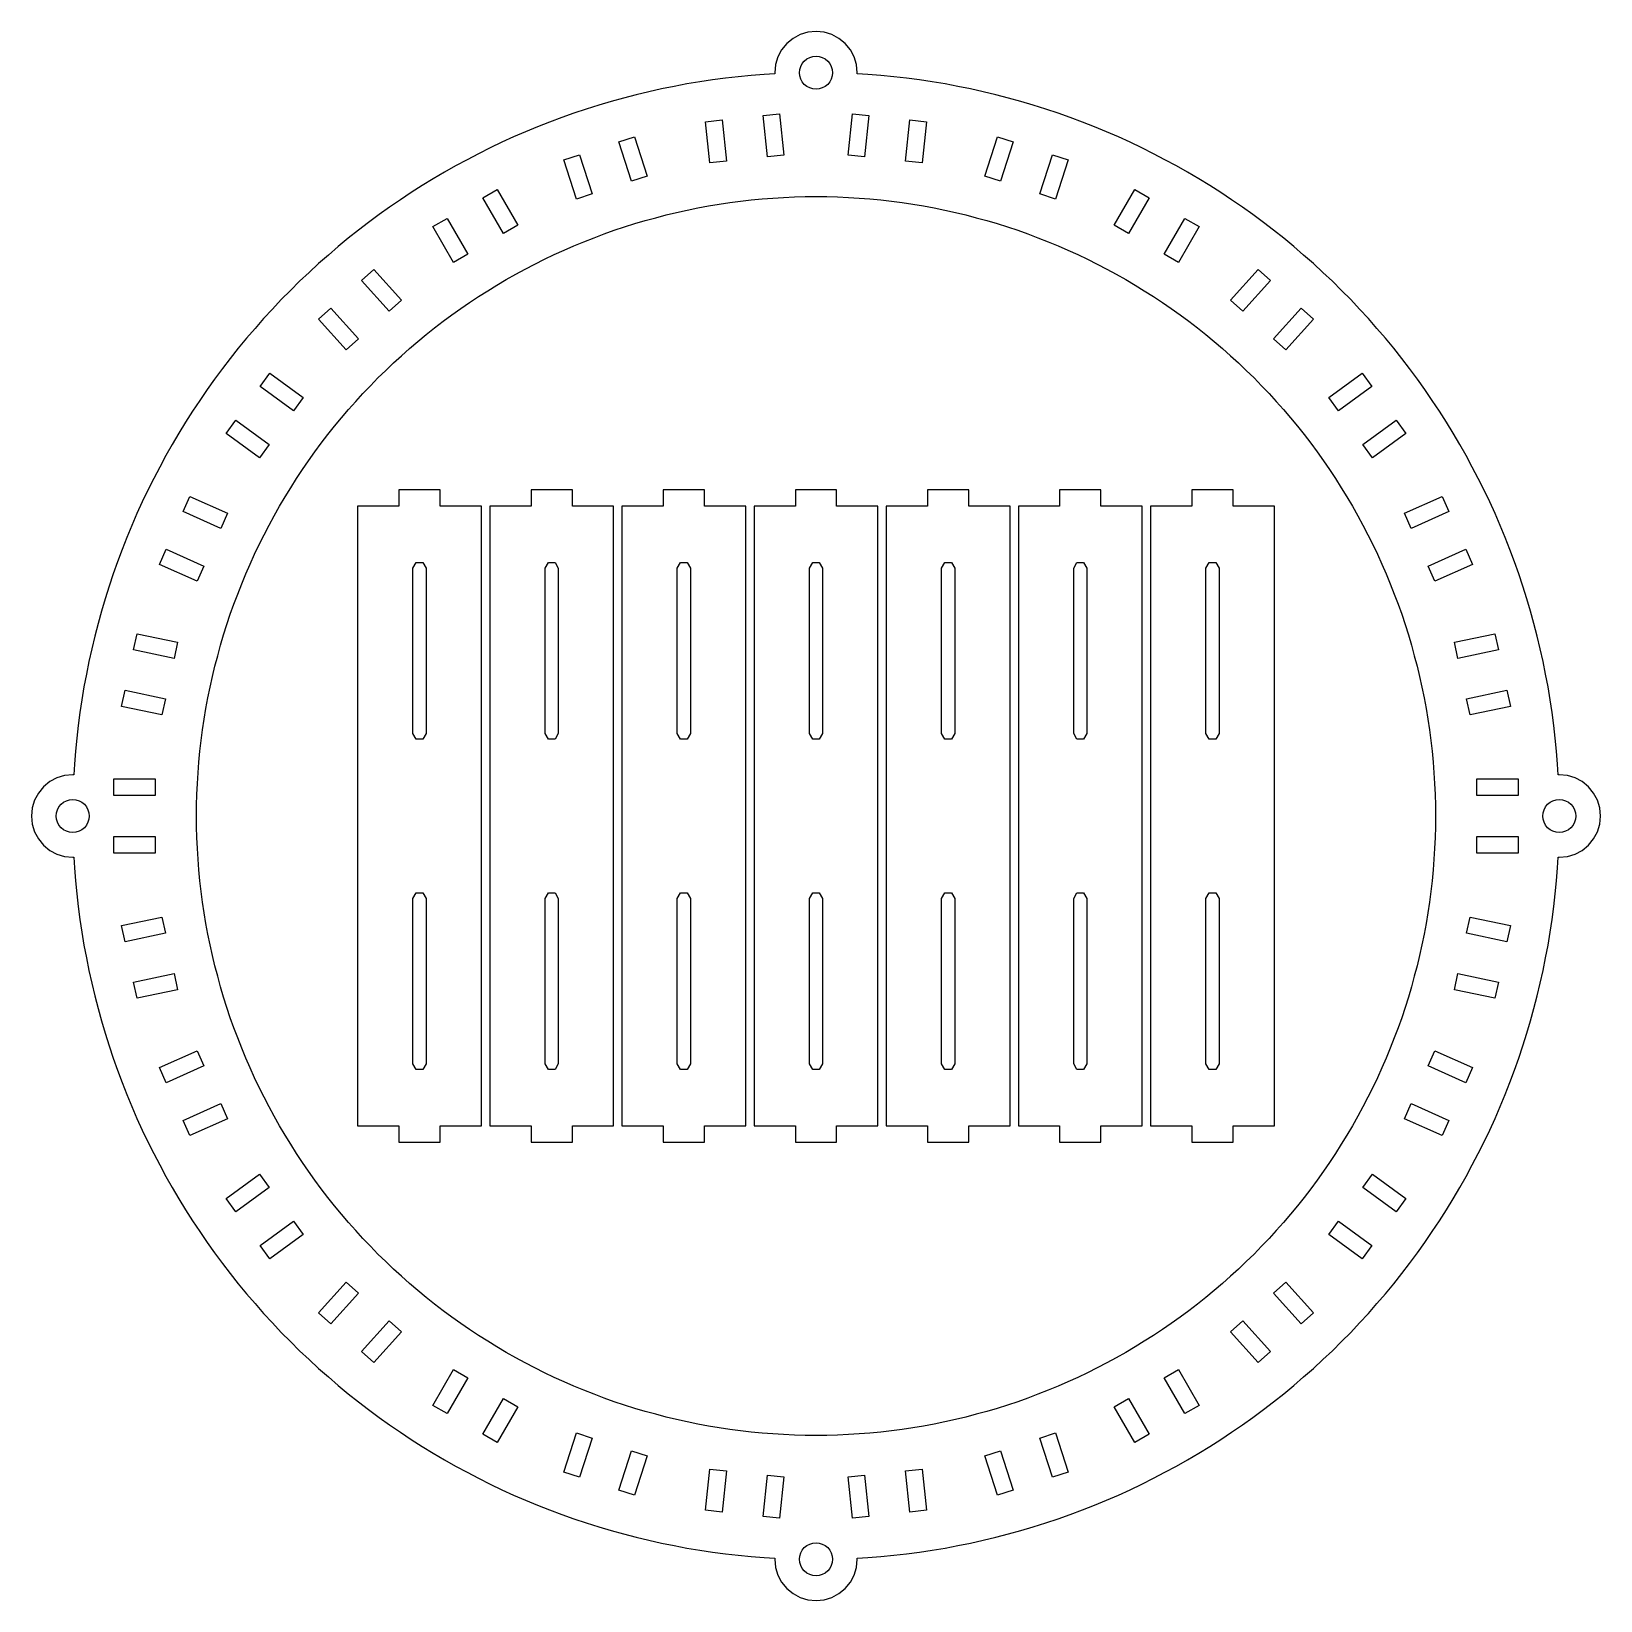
# Model space of a CAD drawing. Header units: metres. Extents: x -190 to 190, y -190 to 190.
import ezdxf

# ---------------------------------------------------------------- set-up
doc = ezdxf.new("R2010")
doc.units = ezdxf.units.M

msp = doc.modelspace()

# ---------------------------------------------------------------- linework, layer by layer
for p, q in [((0, 190), (-1.9509, 189.808)), ((1.9509, 189.808), (0, 190)), ((-7.07106, 187.071), (-8.31468, 185.556)), ((-5.55569, 188.315), (-7.07106, 187.071)), ((-3.82683, 189.239), (-5.55569, 188.315)), ((-1.9509, 189.808), (-3.82683, 189.239)), ((3.82683, 189.239), (1.9509, 189.808)), ((5.55569, 188.315), (3.82683, 189.239)), ((7.07106, 187.071), (5.55569, 188.315)), ((8.31468, 185.556), (7.07106, 187.071)), ((-9.23878, 183.827), (-9.80785, 181.951)), ((-8.31468, 185.556), (-9.23878, 183.827)), ((-3.32587, 182.222), (-2.82841, 182.828)), ((-2.82841, 182.828), (-2.22227, 183.326)), ((-2.22227, 183.326), (-1.53073, 183.696)), ((-1.53073, 183.696), (-0.78035, 183.923)), ((-0.78035, 183.923), (0, 184)), ((0, 184), (0.78035, 183.923)), ((0.78035, 183.923), (1.53073, 183.696)), ((1.53073, 183.696), (2.22227, 183.326)), ((2.22227, 183.326), (2.82841, 182.828)), ((2.82841, 182.828), (3.32587, 182.222)), ((9.23878, 183.827), (8.31468, 185.556)), ((9.80785, 181.951), (9.23878, 183.827)), ((-21.9365, 178.658), (-25.0511, 178.248)), ((-18.8151, 179.014), (-21.9365, 178.658)), ((-15.688, 179.315), (-18.8151, 179.014)), ((-12.5562, 179.562), (-15.688, 179.315)), ((-9.97238, 179.72), (-12.5562, 179.562)), ((-9.80785, 181.951), (-10, 180)), ((-10, 180), (-9.97238, 179.72)), ((-4, 180), (-3.92313, 180.78)), ((-3.92313, 179.22), (-4, 180)), ((-3.92313, 180.78), (-3.69551, 181.531)), ((-3.69551, 178.469), (-3.92313, 179.22)), ((-3.69551, 181.531), (-3.32587, 182.222)), ((3.32587, 182.222), (3.69551, 181.531)), ((3.69551, 181.531), (3.92313, 180.78)), ((3.92313, 179.22), (3.69551, 178.469)), ((3.92313, 180.78), (4, 180)), ((4, 180), (3.92313, 179.22)), ((10, 180), (9.80785, 181.951)), ((9.97238, 179.72), (10, 180)), ((12.5562, 179.562), (9.97238, 179.72)), ((15.688, 179.315), (12.5562, 179.562)), ((18.8151, 179.014), (15.688, 179.315)), ((21.9365, 178.658), (18.8151, 179.014)), ((25.0511, 178.248), (21.9365, 178.658)), ((-40.4912, 175.387), (-43.5459, 174.653)), ((-37.4241, 176.067), (-40.4912, 175.387)), ((-34.3456, 176.693), (-37.4241, 176.067)), ((-31.2567, 177.265), (-34.3456, 176.693)), ((-28.1582, 177.784), (-31.2567, 177.265)), ((-25.0511, 178.248), (-28.1582, 177.784)), ((-3.32587, 177.778), (-3.69551, 178.469)), ((-2.82841, 177.172), (-3.32587, 177.778)), ((-2.22227, 176.674), (-2.82841, 177.172)), ((-1.53073, 176.304), (-2.22227, 176.674)), ((-0.78035, 176.077), (-1.53073, 176.304)), ((0, 176), (-0.78035, 176.077)), ((0.78035, 176.077), (0, 176)), ((1.53073, 176.304), (0.78035, 176.077)), ((2.22227, 176.674), (1.53073, 176.304)), ((2.82841, 177.172), (2.22227, 176.674)), ((3.32587, 177.778), (2.82841, 177.172)), ((3.69551, 178.469), (3.32587, 177.778)), ((28.1582, 177.784), (25.0511, 178.248)), ((31.2567, 177.265), (28.1582, 177.784)), ((34.3456, 176.693), (31.2567, 177.265)), ((37.4241, 176.067), (34.3456, 176.693)), ((40.4912, 175.387), (37.4241, 176.067)), ((43.5459, 174.653), (40.4912, 175.387)), ((-55.623, 171.19), (-58.6023, 170.193)), ((-52.6269, 172.135), (-55.623, 171.19)), ((-49.6147, 173.027), (-52.6269, 172.135)), ((-46.5874, 173.867), (-49.6147, 173.027)), ((-43.5459, 174.653), (-46.5874, 173.867)), ((46.5874, 173.867), (43.5459, 174.653)), ((49.6147, 173.027), (46.5874, 173.867)), ((52.6269, 172.135), (49.6147, 173.027)), ((55.623, 171.19), (52.6269, 172.135)), ((58.6023, 170.193), (55.623, 171.19)), ((-64.5062, 168.044), (-67.4292, 166.893)), ((-61.5636, 169.145), (-64.5062, 168.044)), ((-58.6023, 170.193), (-61.5636, 169.145)), ((-26.7205, 168.128), (-22.7424, 168.546)), ((-25.6752, 158.183), (-26.7205, 168.128)), ((-22.7424, 168.546), (-21.6972, 158.601)), ((-12.7972, 169.591), (-8.81914, 170.009)), ((-11.7519, 159.646), (-12.7972, 169.591)), ((-8.81914, 170.009), (-7.77385, 160.064)), ((7.77385, 160.064), (8.81914, 170.009)), ((8.81914, 170.009), (12.7972, 169.591)), ((12.7972, 169.591), (11.7519, 159.646)), ((21.6972, 158.601), (22.7424, 168.546)), ((22.7424, 168.546), (26.7205, 168.128)), ((26.7205, 168.128), (25.6752, 158.183)), ((61.5636, 169.145), (58.6023, 170.193)), ((64.5062, 168.044), (61.5636, 169.145)), ((67.4292, 166.893), (64.5062, 168.044)), ((-73.2126, 164.438), (-76.0713, 163.135)), ((-70.3316, 165.691), (-73.2126, 164.438)), ((-67.4292, 166.893), (-70.3316, 165.691)), ((-47.7776, 163.225), (-43.9734, 164.461)), ((-43.9734, 164.461), (-40.8832, 154.95)), ((40.8832, 154.95), (43.9734, 164.461)), ((43.9734, 164.461), (47.7776, 163.225)), ((70.3316, 165.691), (67.4292, 166.893)), ((73.2126, 164.438), (70.3316, 165.691)), ((76.0713, 163.135), (73.2126, 164.438)), ((-81.7183, 160.381), (-84.5049, 158.931)), ((-78.9068, 161.783), (-81.7183, 160.381)), ((-76.0713, 163.135), (-78.9068, 161.783)), ((-61.0924, 158.898), (-57.2882, 160.135)), ((-57.2882, 160.135), (-54.198, 150.624)), ((-44.6874, 153.714), (-47.7776, 163.225)), ((-7.77385, 160.064), (-11.7519, 159.646)), ((11.7519, 159.646), (7.77385, 160.064)), ((47.7776, 163.225), (44.6874, 153.714)), ((54.198, 150.624), (57.2882, 160.135)), ((57.2882, 160.135), (61.0924, 158.898)), ((78.9068, 161.783), (76.0713, 163.135)), ((81.7183, 160.381), (78.9068, 161.783)), ((84.5049, 158.931), (81.7183, 160.381)), ((-90, 155.885), (-92.7068, 154.29)), ((-87.2657, 157.432), (-90, 155.885)), ((-84.5049, 158.931), (-87.2657, 157.432)), ((-58.0022, 149.388), (-61.0924, 158.898)), ((-21.6972, 158.601), (-25.6752, 158.183)), ((25.6752, 158.183), (21.6972, 158.601)), ((61.0924, 158.898), (58.0022, 149.388)), ((87.2657, 157.432), (84.5049, 158.931)), ((90, 155.885), (87.2657, 157.432)), ((92.7068, 154.29), (90, 155.885)), ((-95.3855, 152.649), (-98.035, 150.961)), ((-92.7068, 154.29), (-95.3855, 152.649)), ((-40.8832, 154.95), (-44.6874, 153.714)), ((44.6874, 153.714), (40.8832, 154.95)), ((95.3855, 152.649), (92.7068, 154.29)), ((98.035, 150.961), (95.3855, 152.649)), ((-100.655, 149.227), (-103.244, 147.447)), ((-98.035, 150.961), (-100.655, 149.227)), ((-80.6699, 149.724), (-77.2058, 151.724)), ((-75.6699, 141.064), (-80.6699, 149.724)), ((-77.2058, 151.724), (-72.2058, 143.064)), ((-54.198, 150.624), (-58.0022, 149.388)), ((-23.4652, 148.153), (-20.876, 148.54)), ((-20.876, 148.54), (-18.2804, 148.882)), ((-18.2804, 148.882), (-15.6793, 149.178)), ((-15.6793, 149.178), (-13.0733, 149.429)), ((-13.0733, 149.429), (-10.4635, 149.635)), ((-10.4635, 149.635), (-7.85039, 149.794)), ((-7.85039, 149.794), (-5.23492, 149.909)), ((-5.23492, 149.909), (-2.61786, 149.977)), ((-2.61786, 149.977), (0, 150)), ((0, 150), (2.61786, 149.977)), ((2.61786, 149.977), (5.23492, 149.909)), ((5.23492, 149.909), (7.85039, 149.794)), ((7.85039, 149.794), (10.4635, 149.635)), ((10.4635, 149.635), (13.0733, 149.429)), ((13.0733, 149.429), (15.6793, 149.178)), ((15.6793, 149.178), (18.2804, 148.882)), ((18.2804, 148.882), (20.876, 148.54)), ((20.876, 148.54), (23.4652, 148.153)), ((58.0022, 149.388), (54.198, 150.624)), ((72.2058, 143.064), (77.2058, 151.724)), ((80.6699, 149.724), (75.6699, 141.064)), ((77.2058, 151.724), (80.6699, 149.724)), ((100.655, 149.227), (98.035, 150.961)), ((103.244, 147.447), (100.655, 149.227)), ((-105.801, 145.623), (-108.327, 143.754)), ((-103.244, 147.447), (-105.801, 145.623)), ((-92.7942, 142.724), (-89.3301, 144.724)), ((-89.3301, 144.724), (-84.3301, 136.064)), ((-41.3456, 144.189), (-38.8228, 144.889)), ((-38.8228, 144.889), (-36.2883, 145.544)), ((-36.2883, 145.544), (-33.7426, 146.156)), ((-33.7426, 146.156), (-31.1868, 146.722)), ((-31.1868, 146.722), (-28.6213, 147.244)), ((-28.6213, 147.244), (-26.0472, 147.721)), ((-26.0472, 147.721), (-23.4652, 148.153)), ((23.4652, 148.153), (26.0472, 147.721)), ((26.0472, 147.721), (28.6213, 147.244)), ((28.6213, 147.244), (31.1868, 146.722)), ((31.1868, 146.722), (33.7426, 146.156)), ((33.7426, 146.156), (36.2883, 145.544)), ((36.2883, 145.544), (38.8228, 144.889)), ((38.8228, 144.889), (41.3456, 144.189)), ((84.3301, 136.064), (89.3301, 144.724)), ((89.3301, 144.724), (92.7942, 142.724)), ((105.801, 145.623), (103.244, 147.447)), ((108.327, 143.754), (105.801, 145.623)), ((-110.819, 141.842), (-113.278, 139.886)), ((-108.327, 143.754), (-110.819, 141.842)), ((-87.7942, 134.064), (-92.7942, 142.724)), ((-72.2058, 143.064), (-75.6699, 141.064)), ((-53.7552, 140.037), (-51.303, 140.954)), ((-51.303, 140.954), (-48.8352, 141.828)), ((-48.8352, 141.828), (-46.3525, 142.658)), ((-46.3525, 142.658), (-43.8557, 143.446)), ((-43.8557, 143.446), (-41.3456, 144.189)), ((41.3456, 144.189), (43.8557, 143.446)), ((43.8557, 143.446), (46.3525, 142.658)), ((46.3525, 142.658), (48.8352, 141.828)), ((48.8352, 141.828), (51.303, 140.954)), ((51.303, 140.954), (53.7552, 140.037)), ((75.6699, 141.064), (72.2058, 143.064)), ((92.7942, 142.724), (87.7942, 134.064)), ((110.819, 141.842), (108.327, 143.754)), ((113.278, 139.886), (110.819, 141.842)), ((-115.702, 137.888), (-118.091, 135.848)), ((-113.278, 139.886), (-115.702, 137.888)), ((-63.3927, 135.946), (-61.0105, 137.032)), ((-61.0105, 137.032), (-58.6097, 138.076)), ((-58.6097, 138.076), (-56.191, 139.078)), ((-56.191, 139.078), (-53.7552, 140.037)), ((53.7552, 140.037), (56.191, 139.078)), ((56.191, 139.078), (58.6097, 138.076)), ((58.6097, 138.076), (61.0105, 137.032)), ((61.0105, 137.032), (63.3927, 135.946)), ((115.702, 137.888), (113.278, 139.886)), ((118.091, 135.848), (115.702, 137.888)), ((-120.443, 133.766), (-122.76, 131.644)), ((-118.091, 135.848), (-120.443, 133.766)), ((-84.3301, 136.064), (-87.7942, 134.064)), ((-70.4207, 132.442), (-68.0986, 133.651)), ((-68.0986, 133.651), (-65.7557, 134.819)), ((-65.7557, 134.819), (-63.3927, 135.946)), ((63.3927, 135.946), (65.7557, 134.819)), ((65.7557, 134.819), (68.0986, 133.651)), ((68.0986, 133.651), (70.4207, 132.442)), ((87.7942, 134.064), (84.3301, 136.064)), ((120.443, 133.766), (118.091, 135.848)), ((122.76, 131.644), (120.443, 133.766)), ((-125.038, 129.481), (-127.279, 127.279)), ((-122.76, 131.644), (-125.038, 129.481)), ((-110.036, 129.68), (-107.064, 132.357)), ((-103.345, 122.249), (-110.036, 129.68)), ((-107.064, 132.357), (-100.373, 124.925)), ((-77.2557, 128.575), (-75, 129.904)), ((-75, 129.904), (-72.7214, 131.193)), ((-72.7214, 131.193), (-70.4207, 132.442)), ((70.4207, 132.442), (72.7214, 131.193)), ((72.7214, 131.193), (75, 129.904)), ((75, 129.904), (77.2557, 128.575)), ((100.373, 124.925), (107.064, 132.357)), ((110.036, 129.68), (103.345, 122.249)), ((107.064, 132.357), (110.036, 129.68)), ((125.038, 129.481), (122.76, 131.644)), ((127.279, 127.279), (125.038, 129.481)), ((-127.279, 127.279), (-129.481, 125.038)), ((-83.8789, 124.356), (-81.6958, 125.801)), ((-81.6958, 125.801), (-79.4879, 127.207)), ((-79.4879, 127.207), (-77.2557, 128.575)), ((77.2557, 128.575), (79.4879, 127.207)), ((79.4879, 127.207), (81.6958, 125.801)), ((81.6958, 125.801), (83.8789, 124.356)), ((129.481, 125.038), (127.279, 127.279)), ((-131.644, 122.76), (-133.766, 120.443)), ((-129.481, 125.038), (-131.644, 122.76)), ((-120.441, 120.312), (-117.468, 122.989)), ((-117.468, 122.989), (-110.777, 115.558)), ((-100.373, 124.925), (-103.345, 122.249)), ((-88.1678, 121.353), (-86.0365, 122.873)), ((-86.0365, 122.873), (-83.8789, 124.356)), ((83.8789, 124.356), (86.0365, 122.873)), ((86.0365, 122.873), (88.1678, 121.353)), ((103.345, 122.249), (100.373, 124.925)), ((110.777, 115.558), (117.468, 122.989)), ((117.468, 122.989), (120.441, 120.312)), ((131.644, 122.76), (129.481, 125.038)), ((133.766, 120.443), (131.644, 122.76)), ((-135.848, 118.091), (-137.888, 115.702)), ((-133.766, 120.443), (-135.848, 118.091)), ((-113.749, 112.881), (-120.441, 120.312)), ((-94.3981, 116.572), (-92.3492, 118.202)), ((-92.3492, 118.202), (-90.2722, 119.795)), ((-90.2722, 119.795), (-88.1678, 121.353)), ((88.1678, 121.353), (90.2722, 119.795)), ((90.2722, 119.795), (92.3492, 118.202)), ((92.3492, 118.202), (94.3981, 116.572)), ((120.441, 120.312), (113.749, 112.881)), ((135.848, 118.091), (133.766, 120.443)), ((137.888, 115.702), (135.848, 118.091)), ((-137.888, 115.702), (-139.886, 113.278)), ((-110.777, 115.558), (-113.749, 112.881)), ((-98.4088, 113.206), (-96.4181, 114.907)), ((-96.4181, 114.907), (-94.3981, 116.572)), ((94.3981, 116.572), (96.4181, 114.907)), ((96.4181, 114.907), (98.4088, 113.206)), ((113.749, 112.881), (110.777, 115.558)), ((139.886, 113.278), (137.888, 115.702)), ((-141.842, 110.819), (-143.754, 108.327)), ((-139.886, 113.278), (-141.842, 110.819)), ((-102.3, 109.703), (-100.37, 111.472)), ((-100.37, 111.472), (-98.4088, 113.206)), ((98.4088, 113.206), (100.37, 111.472)), ((100.37, 111.472), (102.3, 109.703)), ((141.842, 110.819), (139.886, 113.278)), ((143.754, 108.327), (141.842, 110.819)), ((-143.754, 108.327), (-145.623, 105.801)), ((-134.594, 103.969), (-132.243, 107.205)), ((-132.243, 107.205), (-124.153, 101.327)), ((-106.066, 106.066), (-104.199, 107.901)), ((-104.199, 107.901), (-102.3, 109.703)), ((102.3, 109.703), (104.199, 107.901)), ((104.199, 107.901), (106.066, 106.066)), ((124.153, 101.327), (132.243, 107.205)), ((132.243, 107.205), (134.594, 103.969)), ((145.623, 105.801), (143.754, 108.327)), ((-147.447, 103.244), (-149.227, 100.655)), ((-145.623, 105.801), (-147.447, 103.244)), ((-126.504, 98.0907), (-134.594, 103.969)), ((-109.703, 102.3), (-107.901, 104.199)), ((-107.901, 104.199), (-106.066, 106.066)), ((106.066, 106.066), (107.901, 104.199)), ((107.901, 104.199), (109.703, 102.3)), ((134.594, 103.969), (126.504, 98.0907)), ((147.447, 103.244), (145.623, 105.801)), ((149.227, 100.655), (147.447, 103.244)), ((-149.227, 100.655), (-150.961, 98.035)), ((-124.153, 101.327), (-126.504, 98.0907)), ((-113.206, 98.4088), (-111.472, 100.37)), ((-111.472, 100.37), (-109.703, 102.3)), ((109.703, 102.3), (111.472, 100.37)), ((111.472, 100.37), (113.206, 98.4088)), ((126.504, 98.0907), (124.153, 101.327)), ((150.961, 98.035), (149.227, 100.655)), ((-152.649, 95.3855), (-154.29, 92.7068)), ((-150.961, 98.035), (-152.649, 95.3855)), ((-142.823, 92.6423), (-140.472, 95.8784)), ((-140.472, 95.8784), (-132.382, 90.0005)), ((-116.572, 94.3981), (-114.907, 96.4181)), ((-114.907, 96.4181), (-113.206, 98.4088)), ((113.206, 98.4088), (114.907, 96.4181)), ((114.907, 96.4181), (116.572, 94.3981)), ((132.382, 90.0005), (140.472, 95.8784)), ((140.472, 95.8784), (142.823, 92.6423)), ((152.649, 95.3855), (150.961, 98.035)), ((154.29, 92.7068), (152.649, 95.3855)), ((-154.29, 92.7068), (-155.885, 90)), ((-134.733, 86.7645), (-142.823, 92.6423)), ((-119.795, 90.2722), (-118.202, 92.3492)), ((-118.202, 92.3492), (-116.572, 94.3981)), ((116.572, 94.3981), (118.202, 92.3492)), ((118.202, 92.3492), (119.795, 90.2722)), ((142.823, 92.6423), (134.733, 86.7645)), ((155.885, 90), (154.29, 92.7068)), ((-155.885, 90), (-157.432, 87.2657)), ((-132.382, 90.0005), (-134.733, 86.7645)), ((-122.873, 86.0365), (-121.353, 88.1678)), ((-121.353, 88.1678), (-119.795, 90.2722)), ((119.795, 90.2722), (121.353, 88.1678)), ((121.353, 88.1678), (122.873, 86.0365)), ((134.733, 86.7645), (132.382, 90.0005)), ((157.432, 87.2657), (155.885, 90)), ((-158.931, 84.5049), (-160.381, 81.7183)), ((-157.432, 87.2657), (-158.931, 84.5049)), ((-125.801, 81.6958), (-124.356, 83.8789)), ((-124.356, 83.8789), (-122.873, 86.0365)), ((122.873, 86.0365), (124.356, 83.8789)), ((124.356, 83.8789), (125.801, 81.6958)), ((158.931, 84.5049), (157.432, 87.2657)), ((160.381, 81.7183), (158.931, 84.5049)), ((-160.381, 81.7183), (-161.783, 78.9068)), ((-127.207, 79.4879), (-125.801, 81.6958)), ((125.801, 81.6958), (127.207, 79.4879)), ((161.783, 78.9068), (160.381, 81.7183)), ((-163.135, 76.0713), (-164.438, 73.2126)), ((-161.783, 78.9068), (-163.135, 76.0713)), ((-153.269, 73.713), (-151.642, 77.3671)), ((-151.642, 77.3671), (-142.507, 73.2998)), ((-129.904, 75), (-128.575, 77.2557)), ((-128.575, 77.2557), (-127.207, 79.4879)), ((-91, 79), (-101, 79)), ((-101, 79), (-101, 75)), ((-91, 75), (-91, 79)), ((-59, 79), (-69, 79)), ((-69, 79), (-69, 75)), ((-59, 75), (-59, 79)), ((-27, 79), (-37, 79)), ((-37, 79), (-37, 75)), ((-27, 75), (-27, 79)), ((5, 79), (-5, 79)), ((-5, 79), (-5, 75)), ((5, 75), (5, 79)), ((37, 79), (27, 79)), ((27, 79), (27, 75)), ((37, 75), (37, 79)), ((69, 79), (59, 79)), ((59, 79), (59, 75)), ((69, 75), (69, 79)), ((101, 79), (91, 79)), ((91, 79), (91, 75)), ((101, 75), (101, 79)), ((127.207, 79.4879), (128.575, 77.2557)), ((128.575, 77.2557), (129.904, 75)), ((142.507, 73.2998), (151.642, 77.3671)), ((151.642, 77.3671), (153.269, 73.713)), ((163.135, 76.0713), (161.783, 78.9068)), ((164.438, 73.2126), (163.135, 76.0713)), ((-164.438, 73.2126), (-165.691, 70.3316)), ((-144.134, 69.6456), (-153.269, 73.713)), ((-142.507, 73.2998), (-144.134, 69.6456)), ((-132.442, 70.4207), (-131.193, 72.7214)), ((-131.193, 72.7214), (-129.904, 75)), ((-101, 75), (-111, 75)), ((-111, 75), (-111, -75)), ((-81, 75), (-91, 75)), ((-81, -75), (-81, 75)), ((-69, 75), (-79, 75)), ((-79, 75), (-79, -75)), ((-49, 75), (-59, 75)), ((-49, -75), (-49, 75)), ((-37, 75), (-47, 75)), ((-47, 75), (-47, -75)), ((-17, 75), (-27, 75)), ((-17, -75), (-17, 75)), ((-5, 75), (-15, 75)), ((-15, 75), (-15, -75)), ((15, 75), (5, 75)), ((15, -75), (15, 75)), ((27, 75), (17, 75)), ((17, 75), (17, -75)), ((47, 75), (37, 75)), ((47, -75), (47, 75)), ((59, 75), (49, 75)), ((49, 75), (49, -75)), ((79, 75), (69, 75)), ((79, -75), (79, 75)), ((91, 75), (81, 75)), ((81, 75), (81, -75)), ((111, 75), (101, 75)), ((111, -75), (111, 75)), ((129.904, 75), (131.193, 72.7214)), ((131.193, 72.7214), (132.442, 70.4207)), ((144.134, 69.6456), (142.507, 73.2998)), ((153.269, 73.713), (144.134, 69.6456)), ((165.691, 70.3316), (164.438, 73.2126)), ((-165.691, 70.3316), (-166.893, 67.4292)), ((-133.651, 68.0986), (-132.442, 70.4207)), ((132.442, 70.4207), (133.651, 68.0986)), ((166.893, 67.4292), (165.691, 70.3316)), ((-166.893, 67.4292), (-168.044, 64.5062)), ((-135.946, 63.3927), (-134.819, 65.7557)), ((-134.819, 65.7557), (-133.651, 68.0986)), ((133.651, 68.0986), (134.819, 65.7557)), ((134.819, 65.7557), (135.946, 63.3927)), ((168.044, 64.5062), (166.893, 67.4292)), ((-169.145, 61.5636), (-170.193, 58.6023)), ((-168.044, 64.5062), (-169.145, 61.5636)), ((-158.963, 60.9233), (-157.336, 64.5775)), ((-149.828, 56.8559), (-158.963, 60.9233)), ((-157.336, 64.5775), (-148.201, 60.5101)), ((-138.076, 58.6097), (-137.032, 61.0105)), ((-137.032, 61.0105), (-135.946, 63.3927)), ((-97.6, 60), (-96.8, 61.3856)), ((-96.8, 61.3856), (-95.2, 61.3856)), ((-95.2, 61.3856), (-94.4, 60)), ((-65.6, 60), (-64.8, 61.3856)), ((-64.8, 61.3856), (-63.2, 61.3856)), ((-63.2, 61.3856), (-62.4, 60)), ((-33.6, 60), (-32.8, 61.3856)), ((-32.8, 61.3856), (-31.2, 61.3856)), ((-31.2, 61.3856), (-30.4, 60)), ((-1.59999, 60), (-0.79999, 61.3856)), ((-0.79999, 61.3856), (0.79999, 61.3856)), ((0.79999, 61.3856), (1.59999, 60)), ((30.4, 60), (31.2, 61.3856)), ((31.2, 61.3856), (32.8, 61.3856)), ((32.8, 61.3856), (33.6, 60)), ((62.4, 60), (63.2, 61.3856)), ((63.2, 61.3856), (64.8, 61.3856)), ((64.8, 61.3856), (65.6, 60)), ((94.4, 60), (95.2, 61.3856)), ((95.2, 61.3856), (96.8, 61.3856)), ((96.8, 61.3856), (97.6, 60)), ((135.946, 63.3927), (137.032, 61.0105)), ((137.032, 61.0105), (138.076, 58.6097)), ((148.201, 60.5101), (157.336, 64.5775)), ((158.963, 60.9233), (149.828, 56.8559)), ((157.336, 64.5775), (158.963, 60.9233)), ((169.145, 61.5636), (168.044, 64.5062)), ((170.193, 58.6023), (169.145, 61.5636)), ((-170.193, 58.6023), (-171.19, 55.623)), ((-148.201, 60.5101), (-149.828, 56.8559)), ((-139.078, 56.191), (-138.076, 58.6097)), ((-97.6, 20), (-97.6, 60)), ((-94.4, 60), (-94.4, 20)), ((-65.6, 20), (-65.6, 60)), ((-62.4, 60), (-62.4, 20)), ((-33.6, 20), (-33.6, 60)), ((-30.4, 60), (-30.4, 20)), ((-1.59999, 20), (-1.59999, 60)), ((1.59999, 60), (1.59999, 20)), ((30.4, 20), (30.4, 60)), ((33.6, 60), (33.6, 20)), ((62.4, 20), (62.4, 60)), ((65.6, 60), (65.6, 20)), ((94.4, 20), (94.4, 60)), ((97.6, 60), (97.6, 20)), ((138.076, 58.6097), (139.078, 56.191)), ((149.828, 56.8559), (148.201, 60.5101)), ((171.19, 55.623), (170.193, 58.6023)), ((-171.19, 55.623), (-172.135, 52.6269)), ((-140.954, 51.303), (-140.037, 53.7552)), ((-140.037, 53.7552), (-139.078, 56.191)), ((139.078, 56.191), (140.037, 53.7552)), ((140.037, 53.7552), (140.954, 51.303)), ((172.135, 52.6269), (171.19, 55.623)), ((-173.027, 49.6147), (-173.867, 46.5874)), ((-172.135, 52.6269), (-173.027, 49.6147)), ((-141.828, 48.8352), (-140.954, 51.303)), ((140.954, 51.303), (141.828, 48.8352)), ((173.027, 49.6147), (172.135, 52.6269)), ((173.867, 46.5874), (173.027, 49.6147)), ((-173.867, 46.5874), (-174.653, 43.5459)), ((-143.446, 43.8557), (-142.658, 46.3525)), ((-142.658, 46.3525), (-141.828, 48.8352)), ((141.828, 48.8352), (142.658, 46.3525)), ((142.658, 46.3525), (143.446, 43.8557)), ((174.653, 43.5459), (173.867, 46.5874)), ((-174.653, 43.5459), (-175.387, 40.4912)), ((-165.246, 40.2357), (-164.414, 44.1483)), ((-164.414, 44.1483), (-154.632, 42.0692)), ((-154.632, 42.0692), (-155.464, 38.1566)), ((-144.189, 41.3456), (-143.446, 43.8557)), ((143.446, 43.8557), (144.189, 41.3456)), ((154.632, 42.0692), (164.414, 44.1483)), ((155.464, 38.1566), (154.632, 42.0692)), ((164.414, 44.1483), (165.246, 40.2357)), ((175.387, 40.4912), (174.653, 43.5459)), ((-175.387, 40.4912), (-176.067, 37.4241)), ((-155.464, 38.1566), (-165.246, 40.2357)), ((-145.544, 36.2883), (-144.889, 38.8228)), ((-144.889, 38.8228), (-144.189, 41.3456)), ((144.189, 41.3456), (144.889, 38.8228)), ((144.889, 38.8228), (145.544, 36.2883)), ((165.246, 40.2357), (155.464, 38.1566)), ((176.067, 37.4241), (175.387, 40.4912)), ((-176.693, 34.3456), (-177.265, 31.2567)), ((-176.067, 37.4241), (-176.693, 34.3456)), ((-146.156, 33.7426), (-145.544, 36.2883)), ((145.544, 36.2883), (146.156, 33.7426)), ((176.693, 34.3456), (176.067, 37.4241)), ((177.265, 31.2567), (176.693, 34.3456)), ((-177.265, 31.2567), (-177.784, 28.1582)), ((-168.156, 26.5417), (-167.325, 30.4542)), ((-167.325, 30.4542), (-157.543, 28.3751)), ((-147.244, 28.6213), (-146.722, 31.1868)), ((-146.722, 31.1868), (-146.156, 33.7426)), ((146.156, 33.7426), (146.722, 31.1868)), ((146.722, 31.1868), (147.244, 28.6213)), ((157.543, 28.3751), (167.325, 30.4542)), ((167.325, 30.4542), (168.156, 26.5417)), ((177.784, 28.1582), (177.265, 31.2567)), ((-177.784, 28.1582), (-178.248, 25.0511)), ((-157.543, 28.3751), (-158.375, 24.4625)), ((-147.721, 26.0472), (-147.244, 28.6213)), ((147.244, 28.6213), (147.721, 26.0472)), ((158.375, 24.4625), (157.543, 28.3751)), ((178.248, 25.0511), (177.784, 28.1582)), ((-178.248, 25.0511), (-178.658, 21.9365)), ((-158.375, 24.4625), (-168.156, 26.5417)), ((-148.54, 20.876), (-148.153, 23.4652)), ((-148.153, 23.4652), (-147.721, 26.0472)), ((147.721, 26.0472), (148.153, 23.4652)), ((148.153, 23.4652), (148.54, 20.876)), ((168.156, 26.5417), (158.375, 24.4625)), ((178.658, 21.9365), (178.248, 25.0511)), ((-178.658, 21.9365), (-179.014, 18.8151)), ((-148.882, 18.2804), (-148.54, 20.876)), ((-96.8, 18.6143), (-97.6, 20)), ((-94.4, 20), (-95.2, 18.6143)), ((-64.8, 18.6143), (-65.6, 20)), ((-62.4, 20), (-63.2, 18.6143)), ((-32.8, 18.6143), (-33.6, 20)), ((-30.4, 20), (-31.2, 18.6143)), ((-0.79999, 18.6143), (-1.59999, 20)), ((1.59999, 20), (0.79999, 18.6143)), ((31.2, 18.6143), (30.4, 20)), ((33.6, 20), (32.8, 18.6143)), ((63.2, 18.6143), (62.4, 20)), ((65.6, 20), (64.8, 18.6143)), ((95.2, 18.6143), (94.4, 20)), ((97.6, 20), (96.8, 18.6143)), ((148.54, 20.876), (148.882, 18.2804)), ((179.014, 18.8151), (178.658, 21.9365)), ((-179.315, 15.688), (-179.562, 12.5562)), ((-179.014, 18.8151), (-179.315, 15.688)), ((-149.429, 13.0733), (-149.178, 15.6793)), ((-149.178, 15.6793), (-148.882, 18.2804)), ((-95.2, 18.6143), (-96.8, 18.6143)), ((-63.2, 18.6143), (-64.8, 18.6143)), ((-31.2, 18.6143), (-32.8, 18.6143)), ((0.79999, 18.6143), (-0.79999, 18.6143)), ((32.8, 18.6143), (31.2, 18.6143)), ((64.8, 18.6143), (63.2, 18.6143)), ((96.8, 18.6143), (95.2, 18.6143)), ((148.882, 18.2804), (149.178, 15.6793)), ((149.178, 15.6793), (149.429, 13.0733)), ((179.315, 15.688), (179.014, 18.8151)), ((179.562, 12.5562), (179.315, 15.688)), ((-179.562, 12.5562), (-179.72, 9.97238)), ((-149.635, 10.4635), (-149.429, 13.0733)), ((149.429, 13.0733), (149.635, 10.4635)), ((179.72, 9.97238), (179.562, 12.5562)), ((-185.556, 8.31468), (-187.071, 7.07106)), ((-183.827, 9.23878), (-185.556, 8.31468)), ((-181.951, 9.80785), (-183.827, 9.23878)), ((-180, 10), (-181.951, 9.80785)), ((-179.72, 9.97238), (-180, 10)), ((-170, 5), (-170, 9)), ((-170, 9), (-160, 9)), ((-160, 9), (-160, 5)), ((-149.909, 5.23492), (-149.794, 7.85039)), ((-149.794, 7.85039), (-149.635, 10.4635)), ((149.635, 10.4635), (149.794, 7.85039)), ((149.794, 7.85039), (149.909, 5.23492)), ((160, 5), (160, 9)), ((160, 9), (170, 9)), ((170, 9), (170, 5)), ((180, 10), (179.72, 9.97238)), ((181.951, 9.80785), (180, 10)), ((183.827, 9.23878), (181.951, 9.80785)), ((185.556, 8.31468), (183.827, 9.23878)), ((187.071, 7.07106), (185.556, 8.31468)), ((-189.239, 3.82683), (-189.808, 1.9509)), ((-188.315, 5.55569), (-189.239, 3.82683)), ((-187.071, 7.07106), (-188.315, 5.55569)), ((-181.531, 3.69551), (-180.78, 3.92313)), ((-180.78, 3.92313), (-180, 4)), ((-180, 4), (-179.22, 3.92313)), ((-179.22, 3.92313), (-178.469, 3.69551)), ((-160, 5), (-170, 5)), ((-149.977, 2.61786), (-149.909, 5.23492)), ((149.909, 5.23492), (149.977, 2.61786)), ((170, 5), (160, 5)), ((178.469, 3.69551), (179.22, 3.92313)), ((179.22, 3.92313), (180, 4)), ((180, 4), (180.78, 3.92313)), ((180.78, 3.92313), (181.531, 3.69551)), ((188.315, 5.55569), (187.071, 7.07106)), ((189.239, 3.82683), (188.315, 5.55569)), ((189.808, 1.9509), (189.239, 3.82683)), ((-189.808, 1.9509), (-190, 0)), ((-190, 0), (-189.808, -1.9509)), ((-184, 0), (-183.923, 0.78035)), ((-183.923, -0.78035), (-184, 0)), ((-183.923, 0.78035), (-183.696, 1.53073)), ((-183.696, 1.53073), (-183.326, 2.22227)), ((-183.326, 2.22227), (-182.828, 2.82841)), ((-182.828, 2.82841), (-182.222, 3.32587)), ((-182.222, 3.32587), (-181.531, 3.69551)), ((-178.469, 3.69551), (-177.778, 3.32587)), ((-177.778, 3.32587), (-177.172, 2.82841)), ((-177.172, 2.82841), (-176.674, 2.22227)), ((-176.674, 2.22227), (-176.304, 1.53073)), ((-176.304, 1.53073), (-176.077, 0.78035)), ((-176.077, 0.78035), (-176, 0)), ((-176, 0), (-176.077, -0.78035)), ((-150, 0), (-149.977, 2.61786)), ((-149.977, -2.61786), (-150, 0)), ((149.977, 2.61786), (150, 0)), ((150, 0), (149.977, -2.61786)), ((176, 0), (176.077, 0.78035)), ((176.077, -0.78035), (176, 0)), ((176.077, 0.78035), (176.304, 1.53073)), ((176.304, 1.53073), (176.674, 2.22227)), ((176.674, 2.22227), (177.172, 2.82841)), ((177.172, 2.82841), (177.778, 3.32587)), ((177.778, 3.32587), (178.469, 3.69551)), ((181.531, 3.69551), (182.222, 3.32587)), ((182.222, 3.32587), (182.828, 2.82841)), ((182.828, 2.82841), (183.326, 2.22227)), ((183.326, 2.22227), (183.696, 1.53073)), ((183.696, 1.53073), (183.923, 0.78035)), ((183.923, 0.78035), (184, 0)), ((184, 0), (183.923, -0.78035)), ((190, 0), (189.808, 1.9509)), ((189.808, -1.9509), (190, 0)), ((-189.808, -1.9509), (-189.239, -3.82683)), ((-183.696, -1.53073), (-183.923, -0.78035)), ((-183.326, -2.22227), (-183.696, -1.53073)), ((-182.828, -2.82841), (-183.326, -2.22227)), ((-182.222, -3.32587), (-182.828, -2.82841)), ((-181.531, -3.69551), (-182.222, -3.32587)), ((-180.78, -3.92313), (-181.531, -3.69551)), ((-178.469, -3.69551), (-179.22, -3.92313)), ((-177.778, -3.32587), (-178.469, -3.69551)), ((-177.172, -2.82841), (-177.778, -3.32587)), ((-176.674, -2.22227), (-177.172, -2.82841)), ((-176.304, -1.53073), (-176.674, -2.22227)), ((-176.077, -0.78035), (-176.304, -1.53073)), ((-149.909, -5.23492), (-149.977, -2.61786)), ((149.977, -2.61786), (149.909, -5.23492)), ((176.304, -1.53073), (176.077, -0.78035)), ((176.674, -2.22227), (176.304, -1.53073)), ((177.172, -2.82841), (176.674, -2.22227)), ((177.778, -3.32587), (177.172, -2.82841)), ((178.469, -3.69551), (177.778, -3.32587)), ((179.22, -3.92313), (178.469, -3.69551)), ((181.531, -3.69551), (180.78, -3.92313)), ((182.222, -3.32587), (181.531, -3.69551)), ((182.828, -2.82841), (182.222, -3.32587)), ((183.326, -2.22227), (182.828, -2.82841)), ((183.696, -1.53073), (183.326, -2.22227)), ((183.923, -0.78035), (183.696, -1.53073)), ((189.239, -3.82683), (189.808, -1.9509)), ((-189.239, -3.82683), (-188.315, -5.55569)), ((-188.315, -5.55569), (-187.071, -7.07106)), ((-187.071, -7.07106), (-185.556, -8.31468)), ((-180, -4), (-180.78, -3.92313)), ((-179.22, -3.92313), (-180, -4)), ((-170, -9), (-170, -5)), ((-170, -5), (-160, -5)), ((-160, -5), (-160, -9)), ((-149.794, -7.85039), (-149.909, -5.23492)), ((149.909, -5.23492), (149.794, -7.85039)), ((160, -9), (160, -5)), ((160, -5), (170, -5)), ((170, -5), (170, -9)), ((180, -4), (179.22, -3.92313)), ((180.78, -3.92313), (180, -4)), ((185.556, -8.31468), (187.071, -7.07106)), ((187.071, -7.07106), (188.315, -5.55569)), ((188.315, -5.55569), (189.239, -3.82683)), ((-185.556, -8.31468), (-183.827, -9.23878)), ((-183.827, -9.23878), (-181.951, -9.80785)), ((-181.951, -9.80785), (-180, -10)), ((-180, -10), (-179.72, -9.97238)), ((-179.72, -9.97238), (-179.562, -12.5562)), ((-160, -9), (-170, -9)), ((-149.635, -10.4635), (-149.794, -7.85039)), ((-149.429, -13.0733), (-149.635, -10.4635)), ((149.635, -10.4635), (149.429, -13.0733)), ((149.794, -7.85039), (149.635, -10.4635)), ((170, -9), (160, -9)), ((179.562, -12.5562), (179.72, -9.97238)), ((179.72, -9.97238), (180, -10)), ((180, -10), (181.951, -9.80785)), ((181.951, -9.80785), (183.827, -9.23878)), ((183.827, -9.23878), (185.556, -8.31468)), ((-179.562, -12.5562), (-179.315, -15.688)), ((-149.178, -15.6793), (-149.429, -13.0733)), ((149.429, -13.0733), (149.178, -15.6793)), ((179.315, -15.688), (179.562, -12.5562)), ((-179.315, -15.688), (-179.014, -18.8151)), ((-179.014, -18.8151), (-178.658, -21.9365)), ((-148.882, -18.2804), (-149.178, -15.6793)), ((-148.54, -20.876), (-148.882, -18.2804)), ((-97.6, -20), (-96.8, -18.6143)), ((-96.8, -18.6143), (-95.2, -18.6143)), ((-95.2, -18.6143), (-94.4, -20)), ((-65.6, -20), (-64.8, -18.6143)), ((-64.8, -18.6143), (-63.2, -18.6143)), ((-63.2, -18.6143), (-62.4, -20)), ((-33.6, -20), (-32.8, -18.6143)), ((-32.8, -18.6143), (-31.2, -18.6143)), ((-31.2, -18.6143), (-30.4, -20)), ((-1.59999, -20), (-0.79999, -18.6143)), ((-0.79999, -18.6143), (0.79999, -18.6143)), ((0.79999, -18.6143), (1.59999, -20)), ((30.4, -20), (31.2, -18.6143)), ((31.2, -18.6143), (32.8, -18.6143)), ((32.8, -18.6143), (33.6, -20)), ((62.4, -20), (63.2, -18.6143)), ((63.2, -18.6143), (64.8, -18.6143)), ((64.8, -18.6143), (65.6, -20)), ((94.4, -20), (95.2, -18.6143)), ((95.2, -18.6143), (96.8, -18.6143)), ((96.8, -18.6143), (97.6, -20)), ((148.882, -18.2804), (148.54, -20.876)), ((149.178, -15.6793), (148.882, -18.2804)), ((178.658, -21.9365), (179.014, -18.8151)), ((179.014, -18.8151), (179.315, -15.688)), ((-178.658, -21.9365), (-178.248, -25.0511)), ((-148.153, -23.4652), (-148.54, -20.876)), ((-97.6, -60), (-97.6, -20)), ((-94.4, -20), (-94.4, -60)), ((-65.6, -60), (-65.6, -20)), ((-62.4, -20), (-62.4, -60)), ((-33.6, -60), (-33.6, -20)), ((-30.4, -20), (-30.4, -60)), ((-1.59999, -60), (-1.59999, -20)), ((1.59999, -20), (1.59999, -60)), ((30.4, -60), (30.4, -20)), ((33.6, -20), (33.6, -60)), ((62.4, -60), (62.4, -20)), ((65.6, -20), (65.6, -60)), ((94.4, -60), (94.4, -20)), ((97.6, -20), (97.6, -60)), ((148.54, -20.876), (148.153, -23.4652)), ((178.248, -25.0511), (178.658, -21.9365)), ((-178.248, -25.0511), (-177.784, -28.1582)), ((-168.156, -26.5417), (-158.375, -24.4625)), ((-167.325, -30.4542), (-168.156, -26.5417)), ((-158.375, -24.4625), (-157.543, -28.3751)), ((-147.721, -26.0472), (-148.153, -23.4652)), ((-147.244, -28.6213), (-147.721, -26.0472)), ((147.721, -26.0472), (147.244, -28.6213)), ((148.153, -23.4652), (147.721, -26.0472)), ((157.543, -28.3751), (158.375, -24.4625)), ((158.375, -24.4625), (168.156, -26.5417)), ((168.156, -26.5417), (167.325, -30.4542)), ((177.784, -28.1582), (178.248, -25.0511)), ((-177.784, -28.1582), (-177.265, -31.2567)), ((-157.543, -28.3751), (-167.325, -30.4542)), ((-146.722, -31.1868), (-147.244, -28.6213)), ((147.244, -28.6213), (146.722, -31.1868)), ((167.325, -30.4542), (157.543, -28.3751)), ((177.265, -31.2567), (177.784, -28.1582)), ((-177.265, -31.2567), (-176.693, -34.3456)), ((-146.156, -33.7426), (-146.722, -31.1868)), ((-145.544, -36.2883), (-146.156, -33.7426)), ((146.156, -33.7426), (145.544, -36.2883)), ((146.722, -31.1868), (146.156, -33.7426)), ((176.693, -34.3456), (177.265, -31.2567)), ((-176.693, -34.3456), (-176.067, -37.4241)), ((-176.067, -37.4241), (-175.387, -40.4912)), ((-144.889, -38.8228), (-145.544, -36.2883)), ((145.544, -36.2883), (144.889, -38.8228)), ((175.387, -40.4912), (176.067, -37.4241)), ((176.067, -37.4241), (176.693, -34.3456)), ((-175.387, -40.4912), (-174.653, -43.5459)), ((-165.246, -40.2357), (-155.464, -38.1566)), ((-164.414, -44.1483), (-165.246, -40.2357)), ((-155.464, -38.1566), (-154.632, -42.0692)), ((-144.189, -41.3456), (-144.889, -38.8228)), ((-143.446, -43.8557), (-144.189, -41.3456)), ((144.189, -41.3456), (143.446, -43.8557)), ((144.889, -38.8228), (144.189, -41.3456)), ((154.632, -42.0692), (155.464, -38.1566)), ((155.464, -38.1566), (165.246, -40.2357)), ((165.246, -40.2357), (164.414, -44.1483)), ((174.653, -43.5459), (175.387, -40.4912)), ((-174.653, -43.5459), (-173.867, -46.5874)), ((-154.632, -42.0692), (-164.414, -44.1483)), ((-142.658, -46.3525), (-143.446, -43.8557)), ((143.446, -43.8557), (142.658, -46.3525)), ((164.414, -44.1483), (154.632, -42.0692)), ((173.867, -46.5874), (174.653, -43.5459)), ((-173.867, -46.5874), (-173.027, -49.6147)), ((-141.828, -48.8352), (-142.658, -46.3525)), ((-140.954, -51.303), (-141.828, -48.8352)), ((141.828, -48.8352), (140.954, -51.303)), ((142.658, -46.3525), (141.828, -48.8352)), ((173.027, -49.6147), (173.867, -46.5874)), ((-173.027, -49.6147), (-172.135, -52.6269)), ((-172.135, -52.6269), (-171.19, -55.623)), ((-140.037, -53.7552), (-140.954, -51.303)), ((140.954, -51.303), (140.037, -53.7552)), ((171.19, -55.623), (172.135, -52.6269)), ((172.135, -52.6269), (173.027, -49.6147)), ((-171.19, -55.623), (-170.193, -58.6023)), ((-158.963, -60.9233), (-149.828, -56.8559)), ((-149.828, -56.8559), (-148.201, -60.5101)), ((-139.078, -56.191), (-140.037, -53.7552)), ((-138.076, -58.6097), (-139.078, -56.191)), ((139.078, -56.191), (138.076, -58.6097)), ((140.037, -53.7552), (139.078, -56.191)), ((148.201, -60.5101), (149.828, -56.8559)), ((149.828, -56.8559), (158.963, -60.9233)), ((170.193, -58.6023), (171.19, -55.623)), ((-170.193, -58.6023), (-169.145, -61.5636)), ((-148.201, -60.5101), (-157.336, -64.5775)), ((-137.032, -61.0105), (-138.076, -58.6097)), ((-96.8, -61.3856), (-97.6, -60)), ((-94.4, -60), (-95.2, -61.3856)), ((-64.8, -61.3856), (-65.6, -60)), ((-62.4, -60), (-63.2, -61.3856)), ((-32.8, -61.3856), (-33.6, -60)), ((-30.4, -60), (-31.2, -61.3856)), ((-0.79999, -61.3856), (-1.59999, -60)), ((1.59999, -60), (0.79999, -61.3856)), ((31.2, -61.3856), (30.4, -60)), ((33.6, -60), (32.8, -61.3856)), ((63.2, -61.3856), (62.4, -60)), ((65.6, -60), (64.8, -61.3856)), ((95.2, -61.3856), (94.4, -60)), ((97.6, -60), (96.8, -61.3856)), ((138.076, -58.6097), (137.032, -61.0105)), ((157.336, -64.5775), (148.201, -60.5101)), ((169.145, -61.5636), (170.193, -58.6023)), ((-169.145, -61.5636), (-168.044, -64.5062)), ((-168.044, -64.5062), (-166.893, -67.4292)), ((-157.336, -64.5775), (-158.963, -60.9233)), ((-135.946, -63.3927), (-137.032, -61.0105)), ((-134.819, -65.7557), (-135.946, -63.3927)), ((-95.2, -61.3856), (-96.8, -61.3856)), ((-63.2, -61.3856), (-64.8, -61.3856)), ((-31.2, -61.3856), (-32.8, -61.3856)), ((0.79999, -61.3856), (-0.79999, -61.3856)), ((32.8, -61.3856), (31.2, -61.3856)), ((64.8, -61.3856), (63.2, -61.3856)), ((96.8, -61.3856), (95.2, -61.3856)), ((135.946, -63.3927), (134.819, -65.7557)), ((137.032, -61.0105), (135.946, -63.3927)), ((158.963, -60.9233), (157.336, -64.5775)), ((166.893, -67.4292), (168.044, -64.5062)), ((168.044, -64.5062), (169.145, -61.5636)), ((-166.893, -67.4292), (-165.691, -70.3316)), ((-133.651, -68.0986), (-134.819, -65.7557)), ((-132.442, -70.4207), (-133.651, -68.0986)), ((133.651, -68.0986), (132.442, -70.4207)), ((134.819, -65.7557), (133.651, -68.0986)), ((165.691, -70.3316), (166.893, -67.4292)), ((-165.691, -70.3316), (-164.438, -73.2126)), ((-153.269, -73.713), (-144.134, -69.6456)), ((-144.134, -69.6456), (-142.507, -73.2998)), ((-131.193, -72.7214), (-132.442, -70.4207)), ((132.442, -70.4207), (131.193, -72.7214)), ((142.507, -73.2998), (144.134, -69.6456)), ((144.134, -69.6456), (153.269, -73.713)), ((164.438, -73.2126), (165.691, -70.3316)), ((-164.438, -73.2126), (-163.135, -76.0713)), ((-151.642, -77.3671), (-153.269, -73.713)), ((-142.507, -73.2998), (-151.642, -77.3671)), ((-129.904, -75), (-131.193, -72.7214)), ((-128.575, -77.2557), (-129.904, -75)), ((-111, -75), (-101, -75)), ((-101, -75), (-101, -79)), ((-91, -75), (-81, -75)), ((-91, -79), (-91, -75)), ((-79, -75), (-69, -75)), ((-69, -75), (-69, -79)), ((-59, -75), (-49, -75)), ((-59, -79), (-59, -75)), ((-47, -75), (-37, -75)), ((-37, -75), (-37, -79)), ((-27, -75), (-17, -75)), ((-27, -79), (-27, -75)), ((-15, -75), (-5, -75)), ((-5, -75), (-5, -79)), ((5, -75), (15, -75)), ((5, -79), (5, -75)), ((17, -75), (27, -75)), ((27, -75), (27, -79)), ((37, -75), (47, -75)), ((37, -79), (37, -75)), ((49, -75), (59, -75)), ((59, -75), (59, -79)), ((69, -75), (79, -75)), ((69, -79), (69, -75)), ((81, -75), (91, -75)), ((91, -75), (91, -79)), ((101, -75), (111, -75)), ((101, -79), (101, -75)), ((129.904, -75), (128.575, -77.2557)), ((131.193, -72.7214), (129.904, -75)), ((151.642, -77.3671), (142.507, -73.2998)), ((153.269, -73.713), (151.642, -77.3671)), ((163.135, -76.0713), (164.438, -73.2126)), ((-163.135, -76.0713), (-161.783, -78.9068)), ((-161.783, -78.9068), (-160.381, -81.7183)), ((-127.207, -79.4879), (-128.575, -77.2557)), ((-125.801, -81.6958), (-127.207, -79.4879)), ((-101, -79), (-91, -79)), ((-69, -79), (-59, -79)), ((-37, -79), (-27, -79)), ((-5, -79), (5, -79)), ((27, -79), (37, -79)), ((59, -79), (69, -79)), ((91, -79), (101, -79)), ((127.207, -79.4879), (125.801, -81.6958)), ((128.575, -77.2557), (127.207, -79.4879)), ((160.381, -81.7183), (161.783, -78.9068)), ((161.783, -78.9068), (163.135, -76.0713)), ((-160.381, -81.7183), (-158.931, -84.5049)), ((-124.356, -83.8789), (-125.801, -81.6958)), ((125.801, -81.6958), (124.356, -83.8789)), ((158.931, -84.5049), (160.381, -81.7183)), ((-158.931, -84.5049), (-157.432, -87.2657)), ((-157.432, -87.2657), (-155.885, -90)), ((-142.823, -92.6423), (-134.733, -86.7645)), ((-134.733, -86.7645), (-132.382, -90.0005)), ((-122.873, -86.0365), (-124.356, -83.8789)), ((-121.353, -88.1678), (-122.873, -86.0365)), ((122.873, -86.0365), (121.353, -88.1678)), ((124.356, -83.8789), (122.873, -86.0365)), ((132.382, -90.0005), (134.733, -86.7645)), ((134.733, -86.7645), (142.823, -92.6423)), ((155.885, -90), (157.432, -87.2657)), ((157.432, -87.2657), (158.931, -84.5049)), ((-155.885, -90), (-154.29, -92.7068)), ((-132.382, -90.0005), (-140.472, -95.8784)), ((-119.795, -90.2722), (-121.353, -88.1678)), ((-118.202, -92.3492), (-119.795, -90.2722)), ((119.795, -90.2722), (118.202, -92.3492)), ((121.353, -88.1678), (119.795, -90.2722)), ((140.472, -95.8784), (132.382, -90.0005)), ((154.29, -92.7068), (155.885, -90)), ((-154.29, -92.7068), (-152.649, -95.3855)), ((-140.472, -95.8784), (-142.823, -92.6423)), ((-116.572, -94.3981), (-118.202, -92.3492)), ((-114.907, -96.4181), (-116.572, -94.3981)), ((116.572, -94.3981), (114.907, -96.4181)), ((118.202, -92.3492), (116.572, -94.3981)), ((142.823, -92.6423), (140.472, -95.8784)), ((152.649, -95.3855), (154.29, -92.7068)), ((-152.649, -95.3855), (-150.961, -98.035)), ((-150.961, -98.035), (-149.227, -100.655)), ((-134.594, -103.969), (-126.504, -98.0907)), ((-126.504, -98.0907), (-124.153, -101.327)), ((-113.206, -98.4088), (-114.907, -96.4181)), ((-111.472, -100.37), (-113.206, -98.4088)), ((113.206, -98.4088), (111.472, -100.37)), ((114.907, -96.4181), (113.206, -98.4088)), ((124.153, -101.327), (126.504, -98.0907)), ((126.504, -98.0907), (134.594, -103.969)), ((149.227, -100.655), (150.961, -98.035)), ((150.961, -98.035), (152.649, -95.3855)), ((-149.227, -100.655), (-147.447, -103.244)), ((-124.153, -101.327), (-132.243, -107.205)), ((-109.703, -102.3), (-111.472, -100.37)), ((-107.901, -104.199), (-109.703, -102.3)), ((109.703, -102.3), (107.901, -104.199)), ((111.472, -100.37), (109.703, -102.3)), ((132.243, -107.205), (124.153, -101.327)), ((147.447, -103.244), (149.227, -100.655)), ((-147.447, -103.244), (-145.623, -105.801)), ((-145.623, -105.801), (-143.754, -108.327)), ((-132.243, -107.205), (-134.594, -103.969)), ((-106.066, -106.066), (-107.901, -104.199)), ((-104.199, -107.901), (-106.066, -106.066)), ((106.066, -106.066), (104.199, -107.901)), ((107.901, -104.199), (106.066, -106.066)), ((134.594, -103.969), (132.243, -107.205)), ((143.754, -108.327), (145.623, -105.801)), ((145.623, -105.801), (147.447, -103.244)), ((-143.754, -108.327), (-141.842, -110.819)), ((-102.3, -109.703), (-104.199, -107.901)), ((-100.37, -111.472), (-102.3, -109.703)), ((102.3, -109.703), (100.37, -111.472)), ((104.199, -107.901), (102.3, -109.703)), ((141.842, -110.819), (143.754, -108.327)), ((-141.842, -110.819), (-139.886, -113.278)), ((-139.886, -113.278), (-137.888, -115.702)), ((-120.441, -120.312), (-113.749, -112.881)), ((-113.749, -112.881), (-110.777, -115.558)), ((-98.4088, -113.206), (-100.37, -111.472)), ((-96.4181, -114.907), (-98.4088, -113.206)), ((98.4088, -113.206), (96.4181, -114.907)), ((100.37, -111.472), (98.4088, -113.206)), ((110.777, -115.558), (113.749, -112.881)), ((113.749, -112.881), (120.441, -120.312)), ((137.888, -115.702), (139.886, -113.278)), ((139.886, -113.278), (141.842, -110.819)), ((-137.888, -115.702), (-135.848, -118.091)), ((-110.777, -115.558), (-117.468, -122.989)), ((-94.3981, -116.572), (-96.4181, -114.907)), ((-92.3492, -118.202), (-94.3981, -116.572)), ((94.3981, -116.572), (92.3492, -118.202)), ((96.4181, -114.907), (94.3981, -116.572)), ((117.468, -122.989), (110.777, -115.558)), ((135.848, -118.091), (137.888, -115.702)), ((-135.848, -118.091), (-133.766, -120.443)), ((-133.766, -120.443), (-131.644, -122.76)), ((-117.468, -122.989), (-120.441, -120.312)), ((-90.2722, -119.795), (-92.3492, -118.202)), ((-88.1678, -121.353), (-90.2722, -119.795)), ((-86.0365, -122.873), (-88.1678, -121.353)), ((88.1678, -121.353), (86.0365, -122.873)), ((90.2722, -119.795), (88.1678, -121.353)), ((92.3492, -118.202), (90.2722, -119.795)), ((120.441, -120.312), (117.468, -122.989)), ((131.644, -122.76), (133.766, -120.443)), ((133.766, -120.443), (135.848, -118.091)), ((-131.644, -122.76), (-129.481, -125.038)), ((-129.481, -125.038), (-127.279, -127.279)), ((-110.036, -129.68), (-103.345, -122.249)), ((-100.373, -124.925), (-107.064, -132.357)), ((-103.345, -122.249), (-100.373, -124.925)), ((-83.8789, -124.356), (-86.0365, -122.873)), ((-81.6958, -125.801), (-83.8789, -124.356)), ((83.8789, -124.356), (81.6958, -125.801)), ((86.0365, -122.873), (83.8789, -124.356)), ((100.373, -124.925), (103.345, -122.249)), ((107.064, -132.357), (100.373, -124.925)), ((103.345, -122.249), (110.036, -129.68)), ((127.279, -127.279), (129.481, -125.038)), ((129.481, -125.038), (131.644, -122.76)), ((-127.279, -127.279), (-125.038, -129.481)), ((-79.4879, -127.207), (-81.6958, -125.801)), ((-77.2557, -128.575), (-79.4879, -127.207)), ((-75, -129.904), (-77.2557, -128.575)), ((77.2557, -128.575), (75, -129.904)), ((79.4879, -127.207), (77.2557, -128.575)), ((81.6958, -125.801), (79.4879, -127.207)), ((125.038, -129.481), (127.279, -127.279)), ((-125.038, -129.481), (-122.76, -131.644)), ((-122.76, -131.644), (-120.443, -133.766)), ((-107.064, -132.357), (-110.036, -129.68)), ((-72.7214, -131.193), (-75, -129.904)), ((-70.4207, -132.442), (-72.7214, -131.193)), ((-68.0986, -133.651), (-70.4207, -132.442)), ((70.4207, -132.442), (68.0986, -133.651)), ((72.7214, -131.193), (70.4207, -132.442)), ((75, -129.904), (72.7214, -131.193)), ((110.036, -129.68), (107.064, -132.357)), ((120.443, -133.766), (122.76, -131.644)), ((122.76, -131.644), (125.038, -129.481)), ((-120.443, -133.766), (-118.091, -135.848)), ((-118.091, -135.848), (-115.702, -137.888)), ((-92.7942, -142.724), (-87.7942, -134.064)), ((-84.3301, -136.064), (-89.3301, -144.724)), ((-87.7942, -134.064), (-84.3301, -136.064)), ((-65.7557, -134.819), (-68.0986, -133.651)), ((-63.3927, -135.946), (-65.7557, -134.819)), ((-61.0105, -137.032), (-63.3927, -135.946)), ((63.3927, -135.946), (61.0105, -137.032)), ((65.7557, -134.819), (63.3927, -135.946)), ((68.0986, -133.651), (65.7557, -134.819)), ((84.3301, -136.064), (87.7942, -134.064)), ((89.3301, -144.724), (84.3301, -136.064)), ((87.7942, -134.064), (92.7942, -142.724)), ((115.702, -137.888), (118.091, -135.848)), ((118.091, -135.848), (120.443, -133.766)), ((-115.702, -137.888), (-113.278, -139.886)), ((-113.278, -139.886), (-110.819, -141.842)), ((-58.6097, -138.076), (-61.0105, -137.032)), ((-56.191, -139.078), (-58.6097, -138.076)), ((-53.7552, -140.037), (-56.191, -139.078)), ((-51.303, -140.954), (-53.7552, -140.037)), ((53.7552, -140.037), (51.303, -140.954)), ((56.191, -139.078), (53.7552, -140.037)), ((58.6097, -138.076), (56.191, -139.078)), ((61.0105, -137.032), (58.6097, -138.076)), ((110.819, -141.842), (113.278, -139.886)), ((113.278, -139.886), (115.702, -137.888)), ((-110.819, -141.842), (-108.327, -143.754)), ((-108.327, -143.754), (-105.801, -145.623)), ((-89.3301, -144.724), (-92.7942, -142.724)), ((-80.6699, -149.724), (-75.6699, -141.064)), ((-72.2058, -143.064), (-77.2058, -151.724)), ((-75.6699, -141.064), (-72.2058, -143.064)), ((-48.8352, -141.828), (-51.303, -140.954)), ((-46.3525, -142.658), (-48.8352, -141.828)), ((-43.8557, -143.446), (-46.3525, -142.658)), ((-41.3456, -144.189), (-43.8557, -143.446)), ((-38.8228, -144.889), (-41.3456, -144.189)), ((41.3456, -144.189), (38.8228, -144.889)), ((43.8557, -143.446), (41.3456, -144.189)), ((46.3525, -142.658), (43.8557, -143.446)), ((48.8352, -141.828), (46.3525, -142.658)), ((51.303, -140.954), (48.8352, -141.828)), ((72.2058, -143.064), (75.6699, -141.064)), ((77.2058, -151.724), (72.2058, -143.064)), ((75.6699, -141.064), (80.6699, -149.724)), ((92.7942, -142.724), (89.3301, -144.724)), ((105.801, -145.623), (108.327, -143.754)), ((108.327, -143.754), (110.819, -141.842)), ((-105.801, -145.623), (-103.244, -147.447)), ((-103.244, -147.447), (-100.655, -149.227)), ((-36.2883, -145.544), (-38.8228, -144.889)), ((-33.7426, -146.156), (-36.2883, -145.544)), ((-31.1868, -146.722), (-33.7426, -146.156)), ((-28.6213, -147.244), (-31.1868, -146.722)), ((-26.0472, -147.721), (-28.6213, -147.244)), ((-23.4652, -148.153), (-26.0472, -147.721)), ((-20.876, -148.54), (-23.4652, -148.153)), ((23.4652, -148.153), (20.876, -148.54)), ((26.0472, -147.721), (23.4652, -148.153)), ((28.6213, -147.244), (26.0472, -147.721)), ((31.1868, -146.722), (28.6213, -147.244)), ((33.7426, -146.156), (31.1868, -146.722)), ((36.2883, -145.544), (33.7426, -146.156)), ((38.8228, -144.889), (36.2883, -145.544)), ((100.655, -149.227), (103.244, -147.447)), ((103.244, -147.447), (105.801, -145.623)), ((-100.655, -149.227), (-98.035, -150.961)), ((-98.035, -150.961), (-95.3855, -152.649)), ((-77.2058, -151.724), (-80.6699, -149.724)), ((-61.0924, -158.898), (-58.0022, -149.388)), ((-58.0022, -149.388), (-54.198, -150.624)), ((-54.198, -150.624), (-57.2882, -160.135)), ((-18.2804, -148.882), (-20.876, -148.54)), ((-15.6793, -149.178), (-18.2804, -148.882)), ((-13.0733, -149.429), (-15.6793, -149.178)), ((-10.4635, -149.635), (-13.0733, -149.429)), ((-7.85039, -149.794), (-10.4635, -149.635)), ((-5.23492, -149.909), (-7.85039, -149.794)), ((-2.61786, -149.977), (-5.23492, -149.909)), ((0, -150), (-2.61786, -149.977)), ((2.61786, -149.977), (0, -150)), ((5.23492, -149.909), (2.61786, -149.977)), ((7.85039, -149.794), (5.23492, -149.909)), ((10.4635, -149.635), (7.85039, -149.794)), ((13.0733, -149.429), (10.4635, -149.635)), ((15.6793, -149.178), (13.0733, -149.429)), ((18.2804, -148.882), (15.6793, -149.178)), ((20.876, -148.54), (18.2804, -148.882)), ((54.198, -150.624), (58.0022, -149.388)), ((57.2882, -160.135), (54.198, -150.624)), ((58.0022, -149.388), (61.0924, -158.898)), ((80.6699, -149.724), (77.2058, -151.724)), ((95.3855, -152.649), (98.035, -150.961)), ((98.035, -150.961), (100.655, -149.227)), ((-95.3855, -152.649), (-92.7068, -154.29)), ((-92.7068, -154.29), (-90, -155.885)), ((-47.7776, -163.225), (-44.6874, -153.714)), ((-44.6874, -153.714), (-40.8832, -154.95)), ((-40.8832, -154.95), (-43.9734, -164.461)), ((40.8832, -154.95), (44.6874, -153.714)), ((43.9734, -164.461), (40.8832, -154.95)), ((44.6874, -153.714), (47.7776, -163.225)), ((90, -155.885), (92.7068, -154.29)), ((92.7068, -154.29), (95.3855, -152.649)), ((-90, -155.885), (-87.2657, -157.432)), ((-87.2657, -157.432), (-84.5049, -158.931)), ((-84.5049, -158.931), (-81.7183, -160.381)), ((-57.2882, -160.135), (-61.0924, -158.898)), ((-26.7205, -168.128), (-25.6752, -158.183)), ((-25.6752, -158.183), (-21.6972, -158.601)), ((-21.6972, -158.601), (-22.7424, -168.546)), ((21.6972, -158.601), (25.6752, -158.183)), ((22.7424, -168.546), (21.6972, -158.601)), ((25.6752, -158.183), (26.7205, -168.128)), ((61.0924, -158.898), (57.2882, -160.135)), ((81.7183, -160.381), (84.5049, -158.931)), ((84.5049, -158.931), (87.2657, -157.432)), ((87.2657, -157.432), (90, -155.885)), ((-81.7183, -160.381), (-78.9068, -161.783)), ((-78.9068, -161.783), (-76.0713, -163.135)), ((-76.0713, -163.135), (-73.2126, -164.438)), ((-43.9734, -164.461), (-47.7776, -163.225)), ((-12.7972, -169.591), (-11.7519, -159.646)), ((-11.7519, -159.646), (-7.77385, -160.064)), ((-7.77385, -160.064), (-8.81914, -170.009)), ((7.77385, -160.064), (11.7519, -159.646)), ((8.81914, -170.009), (7.77385, -160.064)), ((11.7519, -159.646), (12.7972, -169.591)), ((47.7776, -163.225), (43.9734, -164.461)), ((73.2126, -164.438), (76.0713, -163.135)), ((76.0713, -163.135), (78.9068, -161.783)), ((78.9068, -161.783), (81.7183, -160.381)), ((-73.2126, -164.438), (-70.3316, -165.691)), ((-70.3316, -165.691), (-67.4292, -166.893)), ((-67.4292, -166.893), (-64.5062, -168.044)), ((64.5062, -168.044), (67.4292, -166.893)), ((67.4292, -166.893), (70.3316, -165.691)), ((70.3316, -165.691), (73.2126, -164.438)), ((-64.5062, -168.044), (-61.5636, -169.145)), ((-61.5636, -169.145), (-58.6023, -170.193)), ((-58.6023, -170.193), (-55.623, -171.19)), ((-22.7424, -168.546), (-26.7205, -168.128)), ((-8.81914, -170.009), (-12.7972, -169.591)), ((12.7972, -169.591), (8.81914, -170.009)), ((26.7205, -168.128), (22.7424, -168.546)), ((55.623, -171.19), (58.6023, -170.193)), ((58.6023, -170.193), (61.5636, -169.145)), ((61.5636, -169.145), (64.5062, -168.044)), ((-55.623, -171.19), (-52.6269, -172.135)), ((-52.6269, -172.135), (-49.6147, -173.027)), ((-49.6147, -173.027), (-46.5874, -173.867)), ((-46.5874, -173.867), (-43.5459, -174.653)), ((-43.5459, -174.653), (-40.4912, -175.387)), ((40.4912, -175.387), (43.5459, -174.653)), ((43.5459, -174.653), (46.5874, -173.867)), ((46.5874, -173.867), (49.6147, -173.027)), ((49.6147, -173.027), (52.6269, -172.135)), ((52.6269, -172.135), (55.623, -171.19)), ((-40.4912, -175.387), (-37.4241, -176.067)), ((-37.4241, -176.067), (-34.3456, -176.693)), ((-34.3456, -176.693), (-31.2567, -177.265)), ((-31.2567, -177.265), (-28.1582, -177.784)), ((-28.1582, -177.784), (-25.0511, -178.248)), ((-25.0511, -178.248), (-21.9365, -178.658)), ((-3.92313, -179.22), (-3.69551, -178.469)), ((-3.69551, -178.469), (-3.32587, -177.778)), ((-3.32587, -177.778), (-2.82841, -177.172)), ((-2.82841, -177.172), (-2.22227, -176.674)), ((-2.22227, -176.674), (-1.53073, -176.304)), ((-1.53073, -176.304), (-0.78035, -176.077)), ((-0.78035, -176.077), (0, -176)), ((0, -176), (0.78035, -176.077)), ((0.78035, -176.077), (1.53073, -176.304)), ((1.53073, -176.304), (2.22227, -176.674)), ((2.22227, -176.674), (2.82841, -177.172)), ((2.82841, -177.172), (3.32587, -177.778)), ((3.32587, -177.778), (3.69551, -178.469)), ((3.69551, -178.469), (3.92313, -179.22)), ((21.9365, -178.658), (25.0511, -178.248)), ((25.0511, -178.248), (28.1582, -177.784)), ((28.1582, -177.784), (31.2567, -177.265)), ((31.2567, -177.265), (34.3456, -176.693)), ((34.3456, -176.693), (37.4241, -176.067)), ((37.4241, -176.067), (40.4912, -175.387)), ((-21.9365, -178.658), (-18.8151, -179.014)), ((-18.8151, -179.014), (-15.688, -179.315)), ((-15.688, -179.315), (-12.5562, -179.562)), ((-12.5562, -179.562), (-9.97238, -179.72)), ((-9.97238, -179.72), (-10, -180)), ((-10, -180), (-9.80785, -181.951)), ((-9.80785, -181.951), (-9.23878, -183.827)), ((-4, -180), (-3.92313, -179.22)), ((-3.92313, -180.78), (-4, -180)), ((-3.69551, -181.531), (-3.92313, -180.78)), ((-3.32587, -182.222), (-3.69551, -181.531)), ((-2.82841, -182.828), (-3.32587, -182.222)), ((3.32587, -182.222), (2.82841, -182.828)), ((3.69551, -181.531), (3.32587, -182.222)), ((3.92313, -180.78), (3.69551, -181.531)), ((3.92313, -179.22), (4, -180)), ((4, -180), (3.92313, -180.78)), ((9.23878, -183.827), (9.80785, -181.951)), ((9.80785, -181.951), (10, -180)), ((9.97238, -179.72), (12.5562, -179.562)), ((10, -180), (9.97238, -179.72)), ((12.5562, -179.562), (15.688, -179.315)), ((15.688, -179.315), (18.8151, -179.014)), ((18.8151, -179.014), (21.9365, -178.658)), ((-9.23878, -183.827), (-8.31468, -185.556)), ((-8.31468, -185.556), (-7.07106, -187.071)), ((-2.22227, -183.326), (-2.82841, -182.828)), ((-1.53073, -183.696), (-2.22227, -183.326)), ((-0.78035, -183.923), (-1.53073, -183.696)), ((0, -184), (-0.78035, -183.923)), ((0.78035, -183.923), (0, -184)), ((1.53073, -183.696), (0.78035, -183.923)), ((2.22227, -183.326), (1.53073, -183.696)), ((2.82841, -182.828), (2.22227, -183.326)), ((7.07106, -187.071), (8.31468, -185.556)), ((8.31468, -185.556), (9.23878, -183.827)), ((-7.07106, -187.071), (-5.55569, -188.315)), ((-5.55569, -188.315), (-3.82683, -189.239)), ((-3.82683, -189.239), (-1.9509, -189.808)), ((-1.9509, -189.808), (0, -190)), ((0, -190), (1.9509, -189.808)), ((1.9509, -189.808), (3.82683, -189.239)), ((3.82683, -189.239), (5.55569, -188.315)), ((5.55569, -188.315), (7.07106, -187.071))]:
    msp.add_line(p, q)

doc.saveas('drawing.dxf')
